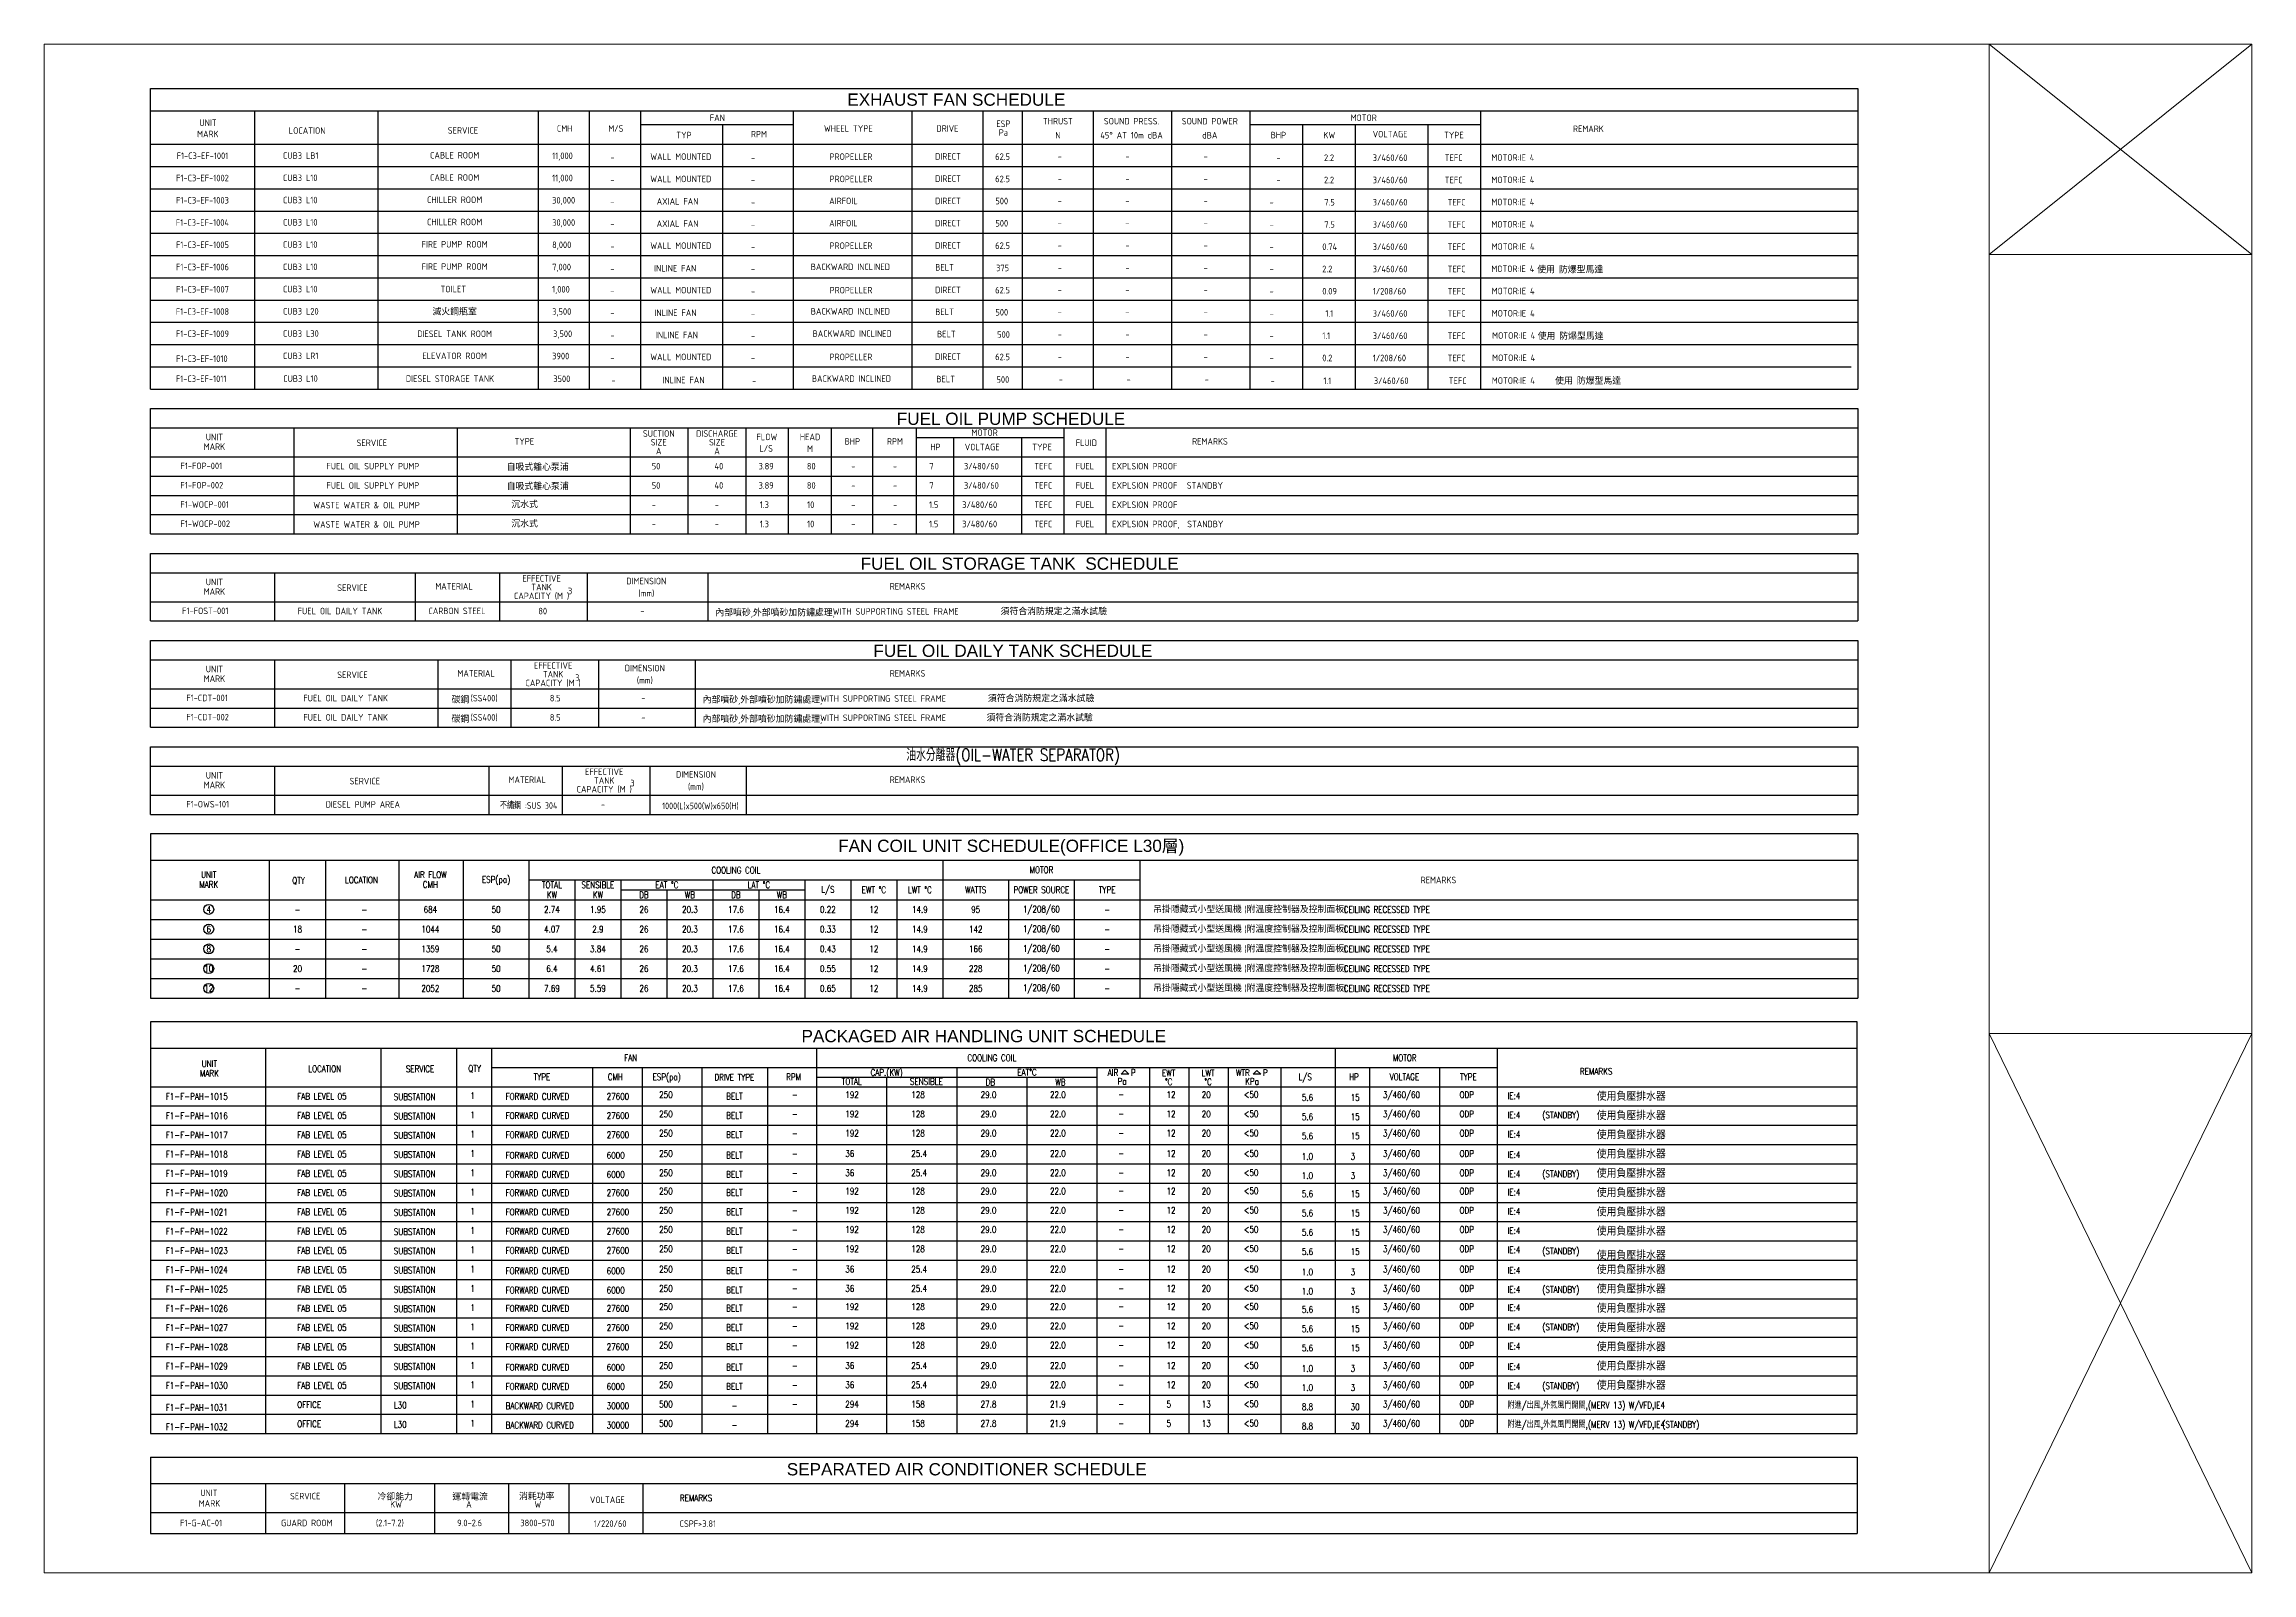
# Model space of a CAD drawing. Header units: millimetres. Extents: x 10 to 850, y -2366 to 587.
# Drawn here: x 10 to 850, y 5 to 587 of the extents above.
import ezdxf
from ezdxf.enums import TextEntityAlignment as Align

# ---------------------------------------------------------------- set-up
doc = ezdxf.new("R2010")
doc.units = ezdxf.units.MM
doc.layers.get('defpoints').update_dxf_attribs({"color": 1})
for name, color, linetype in [('M-DETL-03', 3, 'Continuous'), ('M-DETL-60', 3, 'Continuous'), ('M-DETL-EQ', 6, 'Continuous'), ('M-DETL-IF', 2, 'Continuous'), ('M-DETL-OF', 5, 'Continuous'), ('M-DETL-TEXT', 3, 'Continuous')]:
    doc.layers.add(name, color=color, linetype=linetype)
doc.styles.add('AA-TXT', font='isocp.shx', dxfattribs={"width": 0.8, "bigfont": 'chineset.shx'})
doc.styles.add('DD-TXT', font='arial.ttf')
doc.styles.add('STDTEXT', font='simplex.shx', dxfattribs={"width": 0.8, "bigfont": 'chineset.shx'})

msp = doc.modelspace()

# ---------------------------------------------------------------- texts
at = {"layer": 'M-DETL-03', "style": 'STDTEXT', "width": 0.8}
for s, p in [('UNIT', (72.63, 270.69)), ('QTY', (106.8, 268.33)), ('LOCATION', (130.73, 268.65)), ('AIR FLOW', (156.95, 270.66)), ('ESP(pa)', (181.95, 268.65)), ('COOLING COIL', (273.2, 272.4)), ('MARK', (72.63, 266.94)), ('CMH', (156.95, 266.91)), ('TOTAL', (203.2, 266.77)), ('KW', (203.2, 263.02)), ('SENSIBLE', (220.7, 266.77)), ('KW', (220.7, 263.02)), ('DB', (238.2, 263.02)), ('EAT %%DC', (246.95, 266.77)), ('WB', (255.7, 263.02)), ('DB', (273.2, 263.02)), ('LAT %%DC', (281.95, 266.77)), ('WB', (290.7, 263.02)), ('L/S', (308.2, 264.9)), ('EWT %%DC', (325.7, 264.9)), ('LWT %%DC', (343.2, 264.9)), ('WATTS', (364.45, 264.9)), ('POWER SOURCE', (389.45, 264.9)), ('TYPE', (414.45, 264.9)), ('4', (72.63, 257.43)), ('-', (106.42, 257.4)), ('-', (131.82, 257.4)), ('684', (156.95, 257.4)), ('50', (181.95, 257.4)), ('2.74', (203.2, 257.4)), ('1.95', (220.7, 257.4)), ('26', (238.2, 257.4)), ('20.3', (255.7, 257.4)), ('17.6', (273.2, 257.4)), ('16.4', (290.7, 257.4)), ('0.22', (308.2, 257.4)), ('12', (325.7, 257.4)), ('14.9', (343.2, 257.4)), ('95', (364.45, 257.4)), ('1/208/60', (389.45, 257.4)), ('-', (414.45, 257.4)), ('8', (72.63, 242.43)), ('6', (72.63, 249.93)), ('18', (106.42, 249.9)), ('-', (131.82, 249.9)), ('1044', (156.95, 249.9)), ('1359', (156.95, 242.4)), ('50', (181.95, 249.9)), ('50', (181.95, 242.4)), ('4.07', (203.2, 249.9)), ('5.4', (203.2, 242.4)), ('3.84', (220.7, 242.4)), ('2.9', (220.7, 249.9)), ('26', (238.2, 249.9)), ('26', (238.2, 242.4)), ('20.3', (255.7, 249.9)), ('20.3', (255.7, 242.4)), ('17.6', (273.2, 249.9)), ('17.6', (273.2, 242.4)), ('16.4', (290.7, 249.9)), ('16.4', (290.7, 242.4)), ('0.33', (308.2, 249.9)), ('0.43', (308.2, 242.4)), ('12', (325.7, 249.9)), ('12', (325.7, 242.4)), ('14.9', (343.2, 249.9)), ('14.9', (343.2, 242.4)), ('142', (364.45, 249.9)), ('166', (364.45, 242.4)), ('1/208/60', (389.45, 249.9)), ('1/208/60', (389.45, 242.4)), ('-', (414.45, 249.9)), ('10', (72.63, 234.93)), ('20', (106.42, 234.9)), ('-', (106.42, 242.4)), ('-', (131.82, 242.4)), ('1728', (156.95, 234.9)), ('50', (181.95, 234.9)), ('6.4', (203.2, 234.9)), ('4.61', (220.7, 234.9)), ('26', (238.2, 234.9)), ('20.3', (255.7, 234.9)), ('17.6', (273.2, 234.9)), ('16.4', (290.7, 234.9)), ('0.55', (308.2, 234.9)), ('12', (325.7, 234.9)), ('14.9', (343.2, 234.9)), ('228', (364.45, 234.9)), ('1/208/60', (389.45, 234.9)), ('-', (414.45, 242.4)), ('12', (72.63, 227.43)), ('-', (106.42, 227.4)), ('-', (131.82, 234.9)), ('-', (131.82, 227.4)), ('2052', (156.95, 227.4)), ('50', (181.95, 227.4)), ('7.69', (203.2, 227.4)), ('5.59', (220.7, 227.4)), ('26', (238.2, 227.4)), ('20.3', (255.7, 227.4)), ('17.6', (273.2, 227.4)), ('16.4', (290.7, 227.4)), ('0.65', (308.2, 227.4)), ('12', (325.7, 227.4)), ('14.9', (343.2, 227.4)), ('285', (364.45, 227.4)), ('1/208/60', (389.45, 227.4)), ('-', (414.45, 234.9)), ('-', (414.45, 227.4)), ('MARK', (72.87, 195.07)), ('UNIT', (72.87, 198.74)), ('LOCATION', (116.74, 196.78)), ('SERVICE', (153.03, 196.78)), ('QTY', (173.78, 196.78)), ('DRIVE TYPE', (272.62, 193.57)), ('AIR', (416.68, 195.35)), ('Pa', (420.17, 192.02)), ('P', (424.4, 195.35)), ('EWT', (437.86, 195.21)), ('LWT', (452.87, 195.21)), ('WTR', (466.12, 195.33)), ('KPa', (469.6, 191.99)), ('P', (474.65, 195.33)), ('BELT', (272.62, 186.39)), ('%%DC', (437.86, 191.88)), ('%%DC', (452.87, 191.88)), ('BELT', (272.62, 179.06)), ('BELT', (272.62, 171.73)), ('BELT', (272.62, 163.97)), ('BELT', (272.62, 156.64)), ('BELT', (272.62, 149.73)), ('BELT', (272.62, 142.39)), ('BELT', (272.62, 135.06)), ('BELT', (272.62, 127.73)), ('BELT', (272.62, 119.97)), ('BELT', (272.62, 112.64)), ('BELT', (272.62, 105.73)), ('BELT', (272.62, 98.39)), ('BELT', (272.62, 91.06)), ('BELT', (272.62, 83.3)), ('BELT', (272.62, 75.97)), ('-', (272.62, 68.64)), ('-', (272.62, 61.3))]:
    msp.add_text(s, height=2.5, dxfattribs=at).set_placement(p, align=Align.MIDDLE)
for s, p in [('MOTOR', (389.45, 271.22)), ('FAN', (233.16, 199.72)), ('COOLING COIL', (370.58, 199.72)), ('MOTOR', (527.68, 199.72)), ('TYPE', (199.41, 192.46)), ('CMH', (227.32, 192.46)), ('ESP(pa)', (246.87, 192.46)), ('RPM', (295.15, 192.46)), ('TOTAL', (317.29, 190.71)), ('CAP.(KW)', (330.56, 194.15)), ('SENSIBLE', (345.69, 190.71)), ('EAT%%DC', (383.97, 194.22)), ('L/S', (489.82, 192.46)), ('HP', (508.36, 192.46)), ('VOLTAGE', (527.56, 192.46)), ('TYPE', (551.92, 192.46)), ('REMARKS', (600.52, 194.59)), ('DB', (370.03, 190.47)), ('WB', (396.7, 190.47))]:
    msp.add_text(s, height=2.5, dxfattribs=at).set_placement(p, align=Align.CENTER)
for p in [(504.49, 257.4), (504.49, 249.9), (504.49, 242.4), (504.49, 234.9), (504.49, 227.4)]:
    msp.add_text('CEILING RECESSED TYPE ', height=2.5, dxfattribs=at).set_placement(p, align=Align.MIDDLE_LEFT)
for s, p in [('F1-F-PAH-1015', (56.28, 185.03)), ('FAB LEVEL 05', (106.3, 185.08)), ('SUBSTATION', (143.03, 184.89)), ('FORWARD CURVED', (185.57, 185.05)), ('27600', (224.04, 185.05)), ('250', (244.01, 185.69)), ('-', (294.48, 185.69)), ('192', (314.82, 185.69)), ('128', (339.93, 185.69)), ('29.0', (366.32, 185.69)), ('22.0', (392.71, 185.69)), ('-', (418.65, 185.78)), ('12', (437.05, 185.69)), ('20', (450.44, 185.69)), ('<50', (466.54, 185.78)), ('5.6', (488.54, 184.64)), ('15', (507.11, 184.64)), ('3/460/60', (519.43, 185.69)), ('ODP', (548.54, 185.69)), ('IE:4', (566.77, 185.3)), ('F1-F-PAH-1016', (56.28, 177.69)), ('FAB LEVEL 05', (106.3, 177.74)), ('SUBSTATION', (143.03, 177.56)), ('FORWARD CURVED', (185.57, 177.72)), ('27600', (224.04, 177.72)), ('250', (244.01, 178.36)), ('-', (294.48, 178.36)), ('192', (314.82, 178.36)), ('128', (339.93, 178.36)), ('29.0', (366.32, 178.36)), ('22.0', (392.71, 178.36)), ('-', (418.65, 178.44)), ('12', (437.05, 178.36)), ('20', (450.44, 178.36)), ('<50', (466.54, 178.44)), ('5.6', (488.54, 177.31)), ('15', (507.11, 177.31)), ('3/460/60', (519.43, 178.36)), ('ODP', (548.54, 178.36)), ('IE:4', (566.77, 177.97)), ('(STANDBY)', (580.03, 177.97)), ('F1-F-PAH-1017', (56.28, 170.36)), ('FAB LEVEL 05', (106.3, 170.41)), ('SUBSTATION', (143.03, 170.23)), ('FORWARD CURVED', (185.57, 170.39)), ('27600', (224.04, 170.39)), ('250', (244.01, 171.03)), ('-', (294.48, 171.03)), ('192', (314.82, 171.03)), ('128', (339.93, 171.03)), ('29.0', (366.32, 171.03)), ('22.0', (392.71, 171.03)), ('-', (418.65, 171.11)), ('12', (437.05, 171.03)), ('20', (450.44, 171.03)), ('<50', (466.54, 171.11)), ('5.6', (488.54, 169.97)), ('15', (507.11, 169.97)), ('3/460/60', (519.43, 171.03)), ('ODP', (548.54, 171.03)), ('IE:4', (566.77, 170.64)), ('F1-F-PAH-1018', (56.28, 163.03)), ('FAB LEVEL 05', (106.3, 163.08)), ('SUBSTATION', (143.03, 162.89)), ('FORWARD CURVED', (185.57, 162.63)), ('6000', (224.04, 162.63)), ('250', (244.01, 163.27)), ('-', (294.48, 163.27)), ('36', (314.82, 163.27)), ('25.4', (339.93, 163.27)), ('29.0', (366.32, 163.27)), ('22.0', (392.71, 163.27)), ('-', (418.65, 163.36)), ('12', (437.05, 163.27)), ('20', (450.44, 163.27)), ('<50', (466.54, 163.36)), ('1.0', (488.54, 162.22)), ('3', (507.11, 162.22)), ('3/460/60', (519.43, 163.27)), ('ODP', (548.54, 163.27)), ('IE:4', (566.77, 162.88)), ('F1-F-PAH-1019', (56.28, 155.69)), ('FAB LEVEL 05', (106.3, 155.74)), ('SUBSTATION', (143.03, 155.56)), ('FORWARD CURVED', (185.57, 155.3)), ('6000', (224.04, 155.3)), ('250', (244.01, 155.94)), ('250', (244.01, 149.03)), ('-', (294.48, 155.94)), ('36', (314.82, 155.94)), ('192', (314.82, 149.03)), ('25.4', (339.93, 155.94)), ('128', (339.93, 149.03)), ('29.0', (366.32, 155.94)), ('29.0', (366.32, 149.03)), ('22.0', (392.71, 155.94)), ('22.0', (392.71, 149.03)), ('-', (418.65, 156.02)), ('12', (437.05, 155.94)), ('12', (437.05, 149.03)), ('20', (450.44, 155.94)), ('20', (450.44, 149.03)), ('<50', (466.54, 156.02)), ('<50', (466.54, 149.11)), ('1.0', (488.54, 154.89)), ('3', (507.11, 154.89)), ('3/460/60', (519.43, 155.94)), ('3/460/60', (519.43, 149.03)), ('ODP', (548.54, 155.94)), ('ODP', (548.54, 149.03)), ('IE:4', (566.77, 155.55)), ('(STANDBY)', (580.03, 155.55)), ('F1-F-PAH-1020', (56.28, 148.36)), ('F1-F-PAH-1021', (56.28, 141.03)), ('FAB LEVEL 05', (106.3, 148.41)), ('FAB LEVEL 05', (106.3, 141.08)), ('SUBSTATION', (143.03, 148.23)), ('SUBSTATION', (143.03, 140.89)), ('FORWARD CURVED', (185.57, 148.39)), ('FORWARD CURVED', (185.57, 141.05)), ('27600', (224.04, 148.39)), ('27600', (224.04, 141.05)), ('250', (244.01, 141.69)), ('-', (294.48, 149.03)), ('192', (314.82, 141.69)), ('128', (339.93, 141.69)), ('29.0', (366.32, 141.69)), ('22.0', (392.71, 141.69)), ('-', (418.65, 149.11)), ('-', (418.65, 141.78)), ('12', (437.05, 141.69)), ('20', (450.44, 141.69)), ('<50', (466.54, 141.78)), ('5.6', (488.54, 147.97)), ('5.6', (488.54, 140.64)), ('15', (507.11, 147.97)), ('15', (507.11, 140.64)), ('3/460/60', (519.43, 141.69)), ('ODP', (548.54, 141.69)), ('IE:4', (566.77, 148.64)), ('IE:4', (566.77, 141.3)), ('F1-F-PAH-1022', (56.28, 133.69)), ('FAB LEVEL 05', (106.3, 133.74)), ('SUBSTATION', (143.03, 133.56)), ('FORWARD CURVED', (185.57, 133.72)), ('27600', (224.04, 133.72)), ('250', (244.01, 134.36)), ('-', (294.48, 141.69)), ('-', (294.48, 134.36)), ('192', (314.82, 134.36)), ('128', (339.93, 134.36)), ('29.0', (366.32, 134.36)), ('22.0', (392.71, 134.36)), ('-', (418.65, 134.44)), ('12', (437.05, 134.36)), ('20', (450.44, 134.36)), ('<50', (466.54, 134.44)), ('5.6', (488.54, 133.31)), ('15', (507.11, 133.31)), ('3/460/60', (519.43, 134.36)), ('ODP', (548.54, 134.36)), ('IE:4', (566.77, 133.97)), ('F1-F-PAH-1023', (56.28, 126.36)), ('FAB LEVEL 05', (106.3, 126.41)), ('SUBSTATION', (143.03, 126.23)), ('FORWARD CURVED', (185.57, 126.39)), ('27600', (224.04, 126.39)), ('250', (244.01, 127.03)), ('-', (294.48, 127.03)), ('192', (314.82, 127.03)), ('128', (339.93, 127.03)), ('29.0', (366.32, 127.03)), ('22.0', (392.71, 127.03)), ('-', (418.65, 127.11)), ('12', (437.05, 127.03)), ('20', (450.44, 127.03)), ('<50', (466.54, 127.11)), ('5.6', (488.54, 125.97)), ('15', (507.11, 125.97)), ('3/460/60', (519.43, 127.03)), ('ODP', (548.54, 127.03)), ('IE:4', (566.77, 126.64)), ('(STANDBY)', (580.03, 126.22)), ('F1-F-PAH-1024', (56.28, 119.03)), ('FAB LEVEL 05', (106.3, 119.08)), ('SUBSTATION', (143.03, 118.89)), ('FORWARD CURVED', (185.57, 118.63)), ('6000', (224.04, 118.63)), ('250', (244.01, 119.27)), ('-', (294.48, 119.27)), ('36', (314.82, 119.27)), ('25.4', (339.93, 119.27)), ('29.0', (366.32, 119.27)), ('22.0', (392.71, 119.27)), ('-', (418.65, 119.36)), ('12', (437.05, 119.27)), ('20', (450.44, 119.27)), ('<50', (466.54, 119.36)), ('1.0', (488.54, 118.22)), ('3', (507.11, 118.22)), ('3/460/60', (519.43, 119.27)), ('ODP', (548.54, 119.27)), ('IE:4', (566.77, 118.88)), ('F1-F-PAH-1025', (56.28, 111.69)), ('FAB LEVEL 05', (106.3, 111.74)), ('SUBSTATION', (143.03, 111.56)), ('FORWARD CURVED', (185.57, 111.3)), ('6000', (224.04, 111.3)), ('250', (244.01, 111.94)), ('-', (294.48, 111.94)), ('36', (314.82, 111.94)), ('25.4', (339.93, 111.94)), ('29.0', (366.32, 111.94)), ('22.0', (392.71, 111.94)), ('-', (418.65, 112.02)), ('12', (437.05, 111.94)), ('20', (450.44, 111.94)), ('<50', (466.54, 112.02)), ('1.0', (488.54, 110.89)), ('3', (507.11, 110.89)), ('3/460/60', (519.43, 111.94)), ('ODP', (548.54, 111.94)), ('IE:4', (566.77, 111.55)), ('(STANDBY)', (580.03, 111.55)), ('F1-F-PAH-1026', (56.28, 104.36)), ('FAB LEVEL 05', (106.3, 104.41)), ('SUBSTATION', (143.03, 104.23)), ('FORWARD CURVED', (185.57, 104.39)), ('27600', (224.04, 104.39)), ('250', (244.01, 105.03)), ('-', (294.48, 105.03)), ('192', (314.82, 105.03)), ('128', (339.93, 105.03)), ('29.0', (366.32, 105.03)), ('22.0', (392.71, 105.03)), ('-', (418.65, 105.11)), ('12', (437.05, 105.03)), ('20', (450.44, 105.03)), ('<50', (466.54, 105.11)), ('5.6', (488.54, 103.97)), ('15', (507.11, 103.97)), ('3/460/60', (519.43, 105.03)), ('ODP', (548.54, 105.03)), ('IE:4', (566.77, 104.64)), ('F1-F-PAH-1027', (56.28, 97.03)), ('FAB LEVEL 05', (106.3, 97.08)), ('SUBSTATION', (143.03, 96.89)), ('FORWARD CURVED', (185.57, 97.05)), ('27600', (224.04, 97.05)), ('250', (244.01, 97.69)), ('250', (244.01, 90.36)), ('-', (294.48, 97.69)), ('192', (314.82, 97.69)), ('192', (314.82, 90.36)), ('128', (339.93, 97.69)), ('128', (339.93, 90.36)), ('29.0', (366.32, 97.69)), ('29.0', (366.32, 90.36)), ('22.0', (392.71, 97.69)), ('22.0', (392.71, 90.36)), ('-', (418.65, 97.78)), ('12', (437.05, 97.69)), ('12', (437.05, 90.36)), ('20', (450.44, 97.69)), ('20', (450.44, 90.36)), ('<50', (466.54, 97.78)), ('<50', (466.54, 90.44)), ('5.6', (488.54, 96.64)), ('15', (507.11, 96.64)), ('3/460/60', (519.43, 97.69)), ('3/460/60', (519.43, 90.36)), ('ODP', (548.54, 97.69)), ('ODP', (548.54, 90.36)), ('IE:4', (566.77, 97.3)), ('IE:4', (566.77, 89.97)), ('(STANDBY)', (580.03, 97.3)), ('F1-F-PAH-1028', (56.28, 89.69)), ('F1-F-PAH-1029', (56.28, 82.36)), ('FAB LEVEL 05', (106.3, 89.74)), ('FAB LEVEL 05', (106.3, 82.41)), ('SUBSTATION', (143.03, 89.56)), ('SUBSTATION', (143.03, 82.23)), ('FORWARD CURVED', (185.57, 89.72)), ('FORWARD CURVED', (185.57, 81.96)), ('27600', (224.04, 89.72)), ('6000', (224.04, 81.96)), ('250', (244.01, 82.6)), ('-', (294.48, 90.36)), ('36', (314.82, 82.6)), ('25.4', (339.93, 82.6)), ('29.0', (366.32, 82.6)), ('22.0', (392.71, 82.6)), ('-', (418.65, 90.44)), ('12', (437.05, 82.6)), ('20', (450.44, 82.6)), ('<50', (466.54, 82.69)), ('5.6', (488.54, 89.31)), ('1.0', (488.54, 81.55)), ('3', (507.11, 81.55)), ('15', (507.11, 89.31)), ('3/460/60', (519.43, 82.6)), ('ODP', (548.54, 82.6)), ('IE:4', (566.77, 82.22)), ('F1-F-PAH-1030', (56.28, 75.03)), ('FAB LEVEL 05', (106.3, 75.08)), ('SUBSTATION', (143.03, 74.89)), ('FORWARD CURVED', (185.57, 74.63)), ('6000', (224.04, 74.63)), ('250', (244.01, 75.27)), ('-', (294.48, 82.6)), ('-', (294.48, 75.27)), ('36', (314.82, 75.27)), ('25.4', (339.93, 75.27)), ('29.0', (366.32, 75.27)), ('22.0', (392.71, 75.27)), ('-', (418.65, 82.69)), ('-', (418.65, 75.36)), ('12', (437.05, 75.27)), ('20', (450.44, 75.27)), ('<50', (466.54, 75.36)), ('1.0', (488.54, 74.22)), ('3', (507.11, 74.22)), ('3/460/60', (519.43, 75.27)), ('ODP', (548.54, 75.27)), ('IE:4', (566.77, 74.88)), ('(STANDBY)', (580.03, 74.88)), ('F1-F-PAH-1031', (56.28, 66.63)), ('OFFICE', (106.3, 67.74)), ('L30', (143.03, 67.56)), ('BACKWARD CURVED', (185.57, 67.3)), ('30000', (224.04, 67.3)), ('500', (244.01, 67.94)), ('-', (294.48, 67.94)), ('294', (314.82, 67.94)), ('158', (339.93, 67.94)), ('27.8', (366.32, 67.94)), ('21.9', (392.71, 67.94)), ('-', (418.65, 68.02)), ('5', (437.05, 67.94)), ('13', (450.44, 67.94)), ('<50', (466.54, 68.02)), ('8.8', (488.54, 66.89)), ('30', (507.11, 66.89)), ('3/460/60', (519.43, 67.94)), ('ODP', (548.54, 67.94)), ('附進/出風,外氣風門開關,(MERV 13) W/VFD,IE4  ', (566.77, 67.55)), ('F1-F-PAH-1032', (56.28, 59.29)), ('OFFICE', (106.3, 60.41)), ('L30', (143.03, 60.23)), ('BACKWARD CURVED', (185.57, 59.96)), ('30000', (224.04, 59.96)), ('500', (244.01, 60.6)), ('294', (314.82, 60.6)), ('158', (339.93, 60.6)), ('27.8', (366.32, 60.6)), ('21.9', (392.71, 60.6)), ('-', (418.65, 60.69)), ('5', (437.05, 60.6)), ('13', (450.44, 60.6)), ('<50', (466.54, 60.69)), ('8.8', (488.54, 59.55)), ('30', (507.11, 59.55)), ('3/460/60', (519.43, 60.6)), ('ODP', (548.54, 60.6)), ('附進/出風,外氣風門開關,(MERV 13) W/VFD,IE4   ', (566.77, 60.22)), ('(STANDBY)', (625.69, 60.22))]:
    msp.add_text(s, height=2.5, dxfattribs=at).set_placement(p)
for p in [(173.93, 185.31), (173.93, 185.31), (173.93, 177.98), (173.93, 177.98), (173.93, 170.65), (173.93, 170.65), (173.93, 163.31), (173.93, 155.98), (173.93, 148.65), (173.93, 148.65), (173.93, 141.31), (173.93, 141.31), (173.93, 133.98), (173.93, 133.98), (173.93, 126.65), (173.93, 126.65), (173.93, 119.31), (173.93, 111.98), (173.93, 104.65), (173.93, 104.65), (173.93, 97.31), (173.93, 97.31), (173.93, 89.98), (173.93, 89.98), (173.93, 82.65), (173.93, 75.31), (173.93, 67.98), (173.93, 60.65)]:
    msp.add_text('1', height=2.5, dxfattribs=at).set_placement(p, align=Align.RIGHT)
at = {"layer": 'M-DETL-60', "style": 'STDTEXT', "width": 0.8}
msp.add_text('REMARKS', height=2.5, dxfattribs=at).set_placement((258.06, 32.23), align=Align.CENTER)
at = {"layer": 'M-DETL-EQ', "style": 'DD-TXT'}
msp.add_text('EXHAUST FAN SCHEDULE', height=4.6667, dxfattribs=at).set_placement((315.59, 563.26))
for s, p in [('FUEL OIL PUMP SCHEDULE', (377.86, 441.82)), ('FUEL OIL STORAGE TANK  SCHEDULE', (381.15, 386.69)), ('FUEL OIL DAILY TANK SCHEDULE', (378.58, 353.55))]:
    msp.add_text(s, height=4.6667, dxfattribs=at).set_placement(p, align=Align.CENTER)
for s, p in [('FAN COIL UNIT SCHEDULE(OFFICE L30層)', (377.96, 281.15)), ('SEPARATED AIR CONDITIONER SCHEDULE', (361.01, 44.42))]:
    msp.add_text(s, height=4.6667, dxfattribs=at).set_placement(p, align=Align.MIDDLE)
msp.add_text('PACKAGED AIR HANDLING UNIT SCHEDULE', height=4.6667, dxfattribs=at).set_placement((367.52, 209.26), align=Align.MIDDLE_CENTER)
at = {"layer": 'M-DETL-EQ', "insert": (338.03, 315.49), "char_height": 4.6667, "attachment_point": 4, "style": 'DD-TXT'}
msp.add_mtext('{\\Fsimplex,chineset|c136;\\W0.8;油水分離器(OIL-WATER SEPARATOR)}', dxfattribs=at)
at = {"layer": 'M-DETL-TEXT', "style": 'AA-TXT'}
for s, height, p in [('UNIT', 2.5, (69.07, 555.56)), ('SERVICE', 2.5, (163.57, 552.63)), ('FAN', 2.5, (263.28, 557.44)), ('MOTOR', 2.5, (507.08, 557.44)), ('REMARK', 2.5, (591.68, 553.24)), ('MARK', 2.5, (68.21, 551.26)), ('TYP', 2.5, (250.54, 550.84)), ('RPM', 2.5, (278.91, 551.2)), ('BHP', 2.5, (476.67, 550.84)), ('KW', 2.5, (496.75, 550.84)), ('VOLTAGE', 2.5, (515.48, 551.2)), ('TYPE', 2.5, (542.65, 550.84)), ('CUB3 LB1', 2.5, (100.87, 543.05)), ('11,000', 2.5, (203.29, 542.97)), ('-', 2.5, (225.43, 542.38)), ('-', 2.5, (278.94, 542.23)), ('DIRECT', 2.5, (348.98, 542.74)), ('-', 2.5, (395.64, 542.74)), ('-', 2.5, (421.39, 542.74)), ('-', 2.5, (451.16, 542.74)), ('-', 2.5, (478.87, 542.23)), ('2.2', 2.5, (496.97, 542.23)), ('3/460/60', 2.5, (515.51, 542.23)), ('TEFC', 2.5, (542.89, 542.23)), ('CUB3 L10', 2.5, (100.87, 534.59)), ('11,000', 2.5, (203.29, 534.51)), ('-', 2.5, (225.43, 533.92)), ('-', 2.5, (278.94, 533.76)), ('DIRECT', 2.5, (348.98, 534.27)), ('-', 2.5, (395.64, 534.27)), ('-', 2.5, (421.39, 534.27)), ('-', 2.5, (451.16, 534.27)), ('-', 2.5, (478.87, 533.76)), ('2.2', 2.5, (496.97, 533.76)), ('3/460/60', 2.5, (515.51, 533.76)), ('TEFC', 2.5, (542.89, 533.76)), ('CUB3 L10', 2.5, (100.87, 526.12)), ('30,000', 2.5, (203.29, 526.04)), ('-', 2.5, (225.43, 525.45)), ('-', 2.5, (278.94, 525.3)), ('AIRFOIL', 2.5, (308.7, 525.81)), ('DIRECT', 2.5, (348.98, 525.81)), ('-', 2.5, (395.64, 525.81)), ('-', 2.5, (421.39, 525.81)), ('-', 2.5, (451.16, 525.81)), ('-', 2.5, (476.24, 525.3)), ('7.5', 2.5, (497.07, 525.3)), ('3/460/60', 2.5, (515.51, 525.3)), ('TEFC', 2.5, (544.02, 525.3)), ('CUB3 L10', 2.5, (100.87, 517.65)), ('30,000', 2.5, (203.29, 517.57)), ('-', 2.5, (225.43, 516.98)), ('-', 2.5, (278.94, 516.83)), ('AIRFOIL', 2.5, (308.7, 517.34)), ('DIRECT', 2.5, (348.98, 517.34)), ('-', 2.5, (395.64, 517.34)), ('-', 2.5, (421.39, 517.34)), ('-', 2.5, (451.16, 517.34)), ('-', 2.5, (476.24, 516.83)), ('7.5', 2.5, (497.07, 516.83)), ('3/460/60', 2.5, (515.51, 516.83)), ('TEFC', 2.5, (544.02, 516.83)), ('CUB3 L10', 2.5, (100.87, 509.19)), ('8,000', 2.5, (203.29, 509.11)), ('-', 2.5, (225.43, 508.52)), ('-', 2.5, (278.94, 508.36)), ('DIRECT', 2.5, (348.98, 508.87)), ('-', 2.5, (395.64, 508.87)), ('-', 2.5, (421.39, 508.87)), ('-', 2.5, (451.16, 508.87)), ('-', 2.5, (476.24, 508.36)), ('0.74', 2.5, (496.32, 508.36)), ('3/460/60', 2.5, (515.51, 508.36)), ('TEFC', 2.5, (544.02, 508.36)), ('CUB3 L10', 2.5, (100.87, 500.72)), ('7,000', 2.5, (203.29, 500.64)), ('-', 2.5, (225.43, 500.05)), ('-', 2.5, (278.94, 499.9)), ('-', 2.5, (395.64, 500.41)), ('-', 2.5, (421.39, 500.41)), ('-', 2.5, (451.16, 500.41)), ('-', 2.5, (476.24, 499.9)), ('2.2', 2.5, (496.32, 499.9)), ('3/460/60', 2.5, (515.51, 499.9)), ('TEFC', 2.5, (544.02, 499.9)), ('CUB3 L10', 2.5, (100.87, 492.25)), ('TOILET', 2.5, (160.82, 492.25)), ('1,000', 2.5, (203.29, 492.17)), ('-', 2.5, (225.43, 491.58)), ('-', 2.5, (278.94, 491.43)), ('DIRECT', 2.5, (348.98, 491.94)), ('-', 2.5, (395.64, 491.94)), ('-', 2.5, (421.39, 491.94)), ('-', 2.5, (451.16, 491.94)), ('-', 2.5, (476.24, 491.43)), ('0.09', 2.5, (496.32, 491.43)), ('1/208/60', 2.5, (515.51, 491.43)), ('TEFC', 2.5, (544.02, 491.43)), ('CUB3 L20', 2.5, (100.87, 483.79)), ('3,500', 2.5, (203.29, 483.71)), ('-', 2.5, (225.43, 483.12)), ('-', 2.5, (278.94, 482.96)), ('-', 2.5, (278.94, 482.96)), ('-', 2.5, (395.64, 483.47)), ('-', 2.5, (421.39, 483.47)), ('-', 2.5, (451.16, 483.47)), ('-', 2.5, (476.24, 482.96)), ('-', 2.5, (476.24, 482.96)), ('1.1', 2.5, (497.48, 482.96)), ('3/460/60', 2.5, (515.51, 482.96)), ('TEFC', 2.5, (544.02, 482.96)), ('CUB3 L30', 2.5, (100.87, 475.32)), ('3,500', 2.5, (203.64, 475.24)), ('-', 2.5, (225.43, 474.65)), ('-', 2.5, (278.94, 474.5)), ('-', 2.5, (395.64, 475.01)), ('-', 2.5, (421.39, 475.01)), ('-', 2.5, (451.16, 475.01)), ('-', 2.5, (476.24, 474.5)), ('1.1', 2.5, (496.32, 474.5)), ('3/460/60', 2.5, (515.51, 474.5)), ('TEFC', 2.5, (544.02, 474.5)), ('CUB3 LR1', 2.5, (100.87, 466.85)), ('ELEVATOR ROOM', 2.5, (153.92, 466.85)), ('3900', 2.5, (203.29, 466.77)), ('-', 2.5, (225.43, 466.18)), ('-', 2.5, (278.94, 466.03)), ('DIRECT', 2.5, (348.98, 466.54)), ('-', 2.5, (395.64, 466.54)), ('-', 2.5, (421.39, 466.54)), ('-', 2.5, (451.16, 466.54)), ('-', 2.5, (476.24, 466.03)), ('0.2', 2.5, (496.32, 466.03)), ('1/208/60', 2.5, (515.51, 466.03)), ('TEFC', 2.5, (544.02, 466.03)), ('CUB3 L10', 2.5, (100.96, 458.19)), ('DIESEL STORAGE TANK', 2.5, (147.63, 458.19)), ('3500', 2.5, (203.71, 458.11)), ('-', 2.5, (225.84, 457.52)), ('-', 2.5, (279.36, 457.36)), ('-', 2.5, (396.06, 457.87)), ('-', 2.5, (421.81, 457.87)), ('-', 2.5, (451.57, 457.87)), ('-', 2.5, (476.66, 457.36)), ('1.1', 2.5, (496.73, 457.36)), ('3/460/60', 2.5, (515.92, 457.36)), ('TEFC', 2.5, (544.43, 457.36)), ('F1-FOP-001', 2.5, (61.86, 424.96)), ('F1-FOP-002', 2.5, (61.86, 417.62)), ('FUEL OIL SUPPLY PUMP', 2.5, (117.43, 424.86)), ('FUEL OIL SUPPLY PUMP', 2.5, (117.43, 417.53)), ('自吸式離心泵浦', 2.5, (185.96, 424.43)), ('50', 2.5, (241.18, 424.86)), ('50', 2.5, (241.18, 417.53)), ('40', 2.5, (265.07, 424.86)), ('40', 2.5, (265.07, 417.53)), ('3.89', 2.5, (281.83, 424.86)), ('3.89', 2.5, (281.83, 417.53)), ('80', 2.5, (300.2, 424.86)), ('80', 2.5, (300.2, 417.53)), ('-', 2.5, (317.09, 424.86)), ('-', 2.5, (332.99, 424.86)), ('7', 2.5, (346.81, 424.86)), ('7', 2.5, (346.81, 417.53)), ('3/480/60', 2.5, (359.96, 424.86)), ('3/480/60', 2.5, (359.96, 417.53)), ('TEFC', 2.5, (386.77, 424.86)), ('TEFC', 2.5, (386.77, 417.53)), ('FUEL', 2.5, (402.5, 424.86)), ('FUEL', 2.5, (402.5, 417.53)), ('EXPLSION PROOF', 2.5, (416.36, 424.86)), ('EXPLSION PROOF', 2.5, (416.36, 417.53)), (' STANDBY', 2.5, (443.28, 417.53)), ('F1-WOCP-001', 2.5, (61.86, 410.29)), ('WASTE WATER & OIL PUMP', 2.5, (112.42, 410.03)), ('自吸式離心泵浦', 2.5, (185.96, 417.1)), ('沉水式', 2.5, (187.75, 410.2)), ('1.3', 2.5, (282.3, 410.2)), ('10', 2.5, (300.31, 410.2)), ('-', 2.5, (317.09, 417.53)), ('-', 2.5, (332.99, 417.53)), ('1.5', 2.5, (346.69, 410.2)), ('3/480/60', 2.5, (359.31, 410.2)), ('TEFC', 2.5, (386.77, 410.2)), ('FUEL', 2.5, (402.5, 410.2)), ('EXPLSION PROOF', 2.5, (416.36, 410.2)), ('F1-WOCP-002', 2.5, (61.86, 402.96)), ('WASTE WATER & OIL PUMP', 2.5, (112.42, 402.69)), ('沉水式', 2.5, (187.75, 402.86)), ('-', 2.5, (241.18, 410.2)), ('-', 2.5, (241.18, 402.86)), ('-', 2.5, (265.18, 410.2)), ('-', 2.5, (265.18, 402.86)), ('1.3', 2.5, (282.3, 402.86)), ('10', 2.5, (300.31, 402.86)), ('-', 2.5, (317.09, 410.2)), ('-', 2.5, (317.09, 402.86)), ('-', 2.5, (332.99, 410.2)), ('-', 2.5, (332.99, 402.86)), ('1.5', 2.5, (346.69, 402.86)), ('3/480/60', 2.5, (359.31, 402.86)), ('TEFC', 2.5, (386.77, 402.86)), ('FUEL', 2.5, (402.5, 402.86)), ('EXPLSION PROOF,  STANDBY', 2.5, (416.36, 402.86)), ('F1-FOST-001', 2.5, (62.5, 369.82)), ('FUEL OIL DAILY TANK', 2.5, (106.45, 369.73)), ('CARBON STEEL', 2.5, (156.23, 369.8)), ('80', 2.5, (198.03, 369.73)), ('-', 2.5, (236.85, 369.73)), ('內部噴砂,外部噴砂加防鏽處理,', 2.5, (265.38, 369.03)), ('WITH SUPPORTING STEEL FRAME', 2.5, (310.07, 369.58)), ('F1-CDT-001', 2.5, (64.08, 336.69)), ('FUEL OIL DAILY TANK', 2.5, (108.61, 336.6)), ('碳鋼', 2.5, (165.01, 335.9)), ('(SS400)', 2.5, (172.26, 336.6)), ('8.5', 2.5, (202.4, 336.6)), ('-', 2.5, (237.23, 336.6)), ('內部噴砂,外部噴砂加防鏽處理,', 2.5, (260.56, 335.9)), ('WITH SUPPORTING STEEL FRAME', 2.5, (305.26, 336.45)), ('F1-CDT-002', 2.5, (64.08, 329.36)), ('FUEL OIL DAILY TANK', 2.5, (108.61, 329.27)), ('碳鋼', 2.5, (165.01, 328.57)), ('(SS400)', 2.5, (172.26, 329.27)), ('8.5', 2.5, (202.4, 329.27)), ('-', 2.5, (237.23, 329.27)), ('內部噴砂,外部噴砂加防鏽處理,', 2.5, (260.56, 328.57)), ('WITH SUPPORTING STEEL FRAME', 2.5, (305.26, 329.12)), ('F1-OWS-101', 2.5, (64.08, 296.23)), ('DIESEL PUMP AREA ', 2.5, (117.08, 296.14)), ('-', 2.5, (221.86, 296.14)), ('使用負壓排水器', 3, (600.74, 184.72)), ('使用負壓排水器', 3, (600.74, 177.39)), ('使用負壓排水器', 3, (600.74, 170.06)), ('使用負壓排水器', 3, (600.74, 162.72)), ('使用負壓排水器', 3, (600.74, 155.39)), ('使用負壓排水器', 3, (600.74, 148.06)), ('使用負壓排水器', 3, (600.74, 140.72)), ('使用負壓排水器', 3, (600.74, 133.39)), ('使用負壓排水器', 3, (600.74, 124.23)), ('使用負壓排水器', 3, (600.74, 118.72)), ('使用負壓排水器', 3, (600.74, 111.39)), ('使用負壓排水器', 3, (600.74, 104.06)), ('使用負壓排水器', 3, (600.74, 96.72)), ('使用負壓排水器', 3, (600.74, 89.39)), ('使用負壓排水器', 3, (600.74, 82.06)), ('使用負壓排水器', 3, (600.74, 74.72)), ('UNIT', 2.5, (69.41, 34.19)), ('VOLTAGE', 2.5, (217.65, 31.56)), ('F1-G-AC-01', 2.5, (61.68, 22.73)), ('MARK', 2.5, (68.84, 30.16)), ('KW', 2.5, (141.67, 29.81)), ('A', 2.5, (170.58, 29.81)), ('W', 2.5, (196.57, 29.81))]:
    msp.add_text(s, height=height, dxfattribs=at).set_placement(p)
for s, p in [('LOCATION', (110.06, 553.81)), ('ESP', (374.98, 556.41)), ('Pa', (374.98, 553.07)), ('F1-C3-EF-1001', (70.23, 544.23)), ('CABLE ROOM', (166.18, 544.42)), ('WALL MOUNTED', (252.23, 543.89)), ('PROPELLER', (316.99, 543.89)), ('62.5', (374.67, 543.89)), ('MOTOR:IE 4', (568.82, 543.56)), ('F1-C3-EF-1002', (70.23, 535.76)), ('CABLE ROOM', (166.18, 535.95)), ('WALL MOUNTED', (252.23, 535.42)), ('PROPELLER', (316.99, 535.42)), ('62.5', (374.67, 535.42)), ('MOTOR:IE 4', (568.82, 535.09)), ('F1-C3-EF-1003', (70.23, 527.3)), ('CHILLER ROOM', (166.18, 527.49)), ('AXIAL FAN', (251, 526.87)), ('500', (374.36, 527.01)), ('MOTOR:IE 4', (568.82, 526.63)), ('F1-C3-EF-1004', (70.23, 518.83)), ('CHILLER ROOM', (166.18, 519.02)), ('AXIAL FAN', (251, 518.41)), ('500', (374.36, 518.54)), ('MOTOR:IE 4', (568.82, 518.16)), ('F1-C3-EF-1005', (70.23, 510.36)), ('FIRE PUMP ROOM', (166.18, 510.55)), ('WALL MOUNTED', (252.23, 510.02)), ('PROPELLER', (316.99, 510.02)), ('62.5', (374.67, 510.02)), ('MOTOR:IE 4', (568.91, 509.69)), ('F1-C3-EF-1006', (70.23, 501.9)), ('FIRE PUMP ROOM', (166.18, 502.09)), ('INLINE FAN', (250.1, 501.42)), ('BACKWARD INCLINED', (316.76, 501.97)), ('BELT', (352.6, 501.78)), ('375', (374.67, 501.56)), ('MOTOR:IE 4', (568.8, 501.23)), ('使用 防爆型馬達', (590.66, 501.13)), ('F1-C3-EF-1007', (70.23, 493.43)), ('WALL MOUNTED', (252.23, 493.09)), ('PROPELLER', (316.99, 493.09)), ('62.5', (374.67, 493.09)), ('MOTOR:IE 4', (568.91, 492.76)), ('F1-C3-EF-1008', (70.23, 484.96)), ('滅火鋼瓶室', (166.18, 485.15)), ('INLINE FAN', (250.2, 484.49)), ('BACKWARD INCLINED', (316.76, 485.03)), ('BELT', (352.6, 484.85)), ('500', (374.36, 484.68)), ('MOTOR:IE 4', (568.94, 484.29)), ('F1-C3-EF-1009', (70.23, 476.5)), ('DIESEL TANK ROOM', (166.18, 476.49)), ('INLINE FAN', (250.77, 476.02)), ('BACKWARD INCLINED', (317.44, 476.57)), ('BELT', (353.27, 476.38)), ('500', (375.03, 476.21)), ('MOTOR:IE 4', (569.13, 475.83)), ('使用 防爆型馬達', (590.81, 475.83)), ('F1-C3-EF-1010', (69.98, 467.02)), ('WALL MOUNTED', (252.23, 467.69)), ('PROPELLER', (316.99, 467.69)), ('62.5', (374.67, 467.69)), ('MOTOR:IE 4', (569.13, 467.36)), ('F1-C3-EF-1011', (69.73, 459.37)), ('INLINE FAN', (253.25, 458.89)), ('BACKWARD INCLINED', (317.18, 459.44)), ('BELT', (353.02, 459.25)), ('500', (374.78, 459.08)), ('MOTOR:IE 4', (569.01, 458.7)), ('使用 防爆型馬達', (597.47, 458.79)), ('UNIT', (74.78, 437.2)), ('MARK', (74.78, 433.53)), ('SERVICE', (134.67, 435.01)), ('MARK', (74.78, 378.4)), ('UNIT', (74.78, 382.06)), ('SERVICE', (127.3, 379.88)), ('MARK', (74.78, 345.26)), ('UNIT', (74.78, 348.93)), ('SERVICE', (127.3, 346.74)), ('MARK', (74.78, 304.8)), ('UNIT', (74.78, 308.47)), ('SERVICE', (132.01, 306.28)), ('REMARKS', (540.51, 268.65)), ('SERVICE', (109.34, 34.2)), ('冷卻能力', (143.57, 34.2)), ('運轉電流', (172.08, 34.2)), ('消耗功率', (197.41, 34.33)), ('GUARD ROOM', (109.92, 24)), ('(2.1-7.2)', (141.54, 24)), ('9.0-2.6', (171.87, 24)), ('3800-570', (197.7, 24)), ('1/220/60', (225.33, 23.73)), ('CSPF>3.81', (258.71, 23.73))]:
    msp.add_text(s, height=2.5, dxfattribs=at).set_placement(p, align=Align.MIDDLE)
for s, p in [('CMH', (208.04, 553.36)), ('M/S', (227.51, 553.36)), ('WHEEL TYPE', (315.98, 553.36)), ('DRIVE', (353.7, 553.36)), ('THRUST', (395.7, 556.14)), ('SOUND PRESS.', (423.75, 556.14)), ('SOUND POWER', (453.52, 556.14)), ('N', (395.7, 550.79)), ('45%%D AT 10m dBA', (423.75, 550.79)), ('dBA', (453.52, 550.79)), ('SUCTION', (243.84, 437.28)), ('DISCHARGE', (266.01, 437.28)), ('FLOW', (284.99, 436)), ('HEAD', (301.41, 436)), ('MOTOR', (367.83, 437.62)), ('TYPE', (192.71, 434.28)), ('SIZE', (243.84, 433.97)), ('A', (243.84, 430.65)), ('SIZE', (266.01, 433.97)), ('A', (266.01, 430.65)), ('L/S', (284.7, 431.63)), ('M', (301.41, 431.5)), ('BHP', (317.5, 434.28)), ('RPM', (333.69, 434.28)), ('HP', (349.1, 432.15)), ('VOLTAGE', (366.92, 432.15)), ('TYPE', (389.72, 432.15)), ('FLUID', (406.56, 433.77)), ('REMARKS', (453.57, 434.28)), ('MATERIAL', (165.94, 379.15)), ('CAPACITY (M )', (199.27, 375.52)), ('EFFECTIVE', (199.27, 382.15)), ('TANK', (199.27, 378.84)), ('3', (210.12, 377.37)), ('DIMENSION', (239.12, 381.15)), ('(mm)', (239.12, 376.52)), ('REMARKS', (338.5, 379.15)), ('須符合消防規定之滿水試驗', (394.14, 369.49)), ('MATERIAL', (174.36, 346.02)), ('CAPACITY (M )', (203.65, 342.39)), ('EFFECTIVE', (203.65, 349.02)), ('TANK', (203.65, 345.7)), ('3', (212.85, 344.43)), ('DIMENSION', (238.55, 348.02)), ('(mm)', (238.55, 343.39)), ('REMARKS', (338.5, 346.02)), ('須符合消防規定之滿水試驗', (389.33, 336.36)), ('須符合消防規定之滿水試驗', (388.78, 329.03)), ('EFFECTIVE', (223.1, 308.56)), ('MATERIAL', (193.81, 305.56)), ('CAPACITY (M )', (223.1, 301.93)), ('TANK', (223.1, 305.24)), ('3', (233.86, 304.26)), ('DIMENSION', (258, 307.56)), ('(mm)', (258, 302.93)), ('REMARKS', (338.5, 305.56))]:
    msp.add_text(s, height=2.5, dxfattribs=at).set_placement(p, align=Align.CENTER)
for s, p in [('吊掛隱藏式小型送風機', (431.95, 257.4)), ('(附溫度控制器及控制面板)', (466.64, 257.4)), ('吊掛隱藏式小型送風機', (431.95, 249.9)), ('吊掛隱藏式小型送風機', (431.95, 242.4)), ('(附溫度控制器及控制面板)', (466.64, 249.9)), ('(附溫度控制器及控制面板)', (466.64, 242.4)), ('吊掛隱藏式小型送風機', (431.95, 234.9)), ('(附溫度控制器及控制面板)', (466.64, 234.9)), ('吊掛隱藏式小型送風機', (431.95, 227.4)), ('(附溫度控制器及控制面板)', (466.64, 227.4))]:
    msp.add_text(s, height=2.5, dxfattribs=at).set_placement(p, align=Align.MIDDLE_LEFT)
at = {"layer": 'M-DETL-TEXT', "char_height": 2.5, "attachment_point": 4, "style": 'AA-TXT'}
for s, insert in [('不繡鋼 :SUS 304', (183.42, 296.95)), ('1000(L)x500(W)x650(H)', (245.15, 296.71))]:
    msp.add_mtext(s, dxfattribs=dict(at, insert=insert))

# ---------------------------------------------------------------- blocks, each defined once
blk = doc.blocks.new('框線')
at = {"layer": 'defpoints', "lineweight": 20}
for p, q in [((750, 586.7), (850, 506.7)), ((850, 586.7), (750, 506.7)), ((850, 210.23), (750, 5)), ((850, 5), (750, 210.23))]:
    blk.add_line(p, q, dxfattribs=at)
for points in [[(10, 5), (750, 5), (750, 586.7), (10, 586.7)], [(750, 586.7), (850, 586.7), (850, 506.7), (750, 506.7)], [(850, 506.7), (750, 506.7), (750, 210.23), (850, 210.23)], [(850, 210.23), (750, 210.23), (750, 5), (850, 5)]]:
    blk.add_lwpolyline(points, close=True, dxfattribs=at)

# ---------------------------------------------------------------- linework, layer by layer
at = {"layer": 'M-DETL-03'}
for points in [[(421.22, 196.23), (422.71, 194.81), (420.63, 194.81), (419.79, 194.81)], [(471.46, 196.21), (472.95, 194.78), (470.87, 194.78), (470.03, 194.78)]]:
    msp.add_lwpolyline(points, close=True, dxfattribs=at)
for centre in [(72.63, 257.43), (72.63, 249.93), (72.63, 242.43), (72.63, 234.93), (72.63, 227.43)]:
    msp.add_circle(centre, 1.87, dxfattribs=at)
at = {"layer": 'M-DETL-IF'}
for p, q in [((90.09, 561.31), (90.09, 455.47)), ((136.98, 561.31), (136.98, 455.47)), ((197.93, 561.31), (197.93, 455.47)), ((217.41, 561.31), (217.41, 455.47)), ((236.89, 561.31), (236.89, 455.47)), ((236.89, 556.11), (295.05, 556.11)), ((268.05, 556.11), (268.05, 455.47)), ((295.05, 561.31), (295.05, 455.47)), ((340.18, 561.31), (340.18, 455.47)), ((367.18, 561.31), (367.18, 455.47)), ((382.18, 561.31), (382.18, 455.47)), ((409.19, 561.31), (409.19, 455.47)), ((438.95, 561.31), (438.95, 455.47)), ((468.72, 561.31), (468.72, 455.47)), ((468.72, 556.11), (556.56, 556.11)), ((488.79, 556.11), (488.79, 455.47)), ((508.86, 556.11), (508.86, 455.47)), ((536.49, 556.11), (536.49, 455.47)), ((556.56, 561.31), (556.56, 455.47)), ((50.46, 540.14), (700.08, 540.14)), ((50.46, 531.67), (700.08, 531.67)), ((50.46, 523.21), (700.08, 523.21)), ((50.46, 514.74), (700.08, 514.74)), ((50.46, 506.27), (700.08, 506.27)), ((50.46, 497.81), (700.08, 497.81)), ((50.46, 489.34), (700.08, 489.34)), ((50.46, 480.87), (700.08, 480.87)), ((50.46, 472.41), (700.08, 472.41)), ((50.46, 463.94), (697.54, 463.94)), ((50.46, 440.67), (700.08, 440.67)), ((105.05, 440.67), (105.05, 400.34)), ((167.14, 440.67), (167.14, 400.34)), ((232.96, 440.67), (232.96, 400.34)), ((254.96, 440.67), (254.96, 400.34)), ((276.96, 440.67), (276.96, 400.34)), ((293.14, 440.67), (293.14, 400.34)), ((309.44, 440.67), (309.44, 400.34)), ((325.18, 440.67), (325.18, 400.34)), ((341.8, 440.67), (341.8, 400.34)), ((341.8, 437.01), (398, 437.01)), ((356.01, 437.01), (356.01, 400.34)), ((381.83, 437.01), (381.83, 400.34)), ((398, 440.67), (398, 400.34)), ((414, 440.67), (414, 400.34)), ((50.46, 429.67), (700.08, 429.67)), ((50.46, 422.34), (700.08, 422.34)), ((50.46, 407.67), (700.08, 407.67)), ((97.68, 385.54), (97.68, 367.21)), ((151.18, 385.54), (151.18, 367.21)), ((183.22, 385.54), (183.22, 367.21)), ((216.58, 385.54), (216.58, 367.21)), ((262.46, 385.54), (262.46, 367.21)), ((97.68, 352.41), (97.68, 326.75)), ((159.77, 352.41), (159.77, 326.75)), ((187.6, 352.41), (187.6, 326.75)), ((220.96, 352.41), (220.96, 326.75)), ((257.65, 352.41), (257.65, 326.75)), ((50.46, 341.41), (700.08, 341.41)), ((50.46, 334.08), (700.08, 334.08)), ((97.68, 311.95), (97.68, 293.62)), ((179.22, 311.95), (179.22, 293.62)), ((207.05, 311.95), (207.05, 293.62)), ((240.41, 311.95), (240.41, 293.62)), ((277.1, 311.95), (277.1, 293.62)), ((50.46, 300.95), (700.08, 300.95)), ((95.6, 276.15), (95.6, 223.65)), ((117, 276.15), (117, 223.65)), ((144.93, 276.15), (144.93, 223.65)), ((169.45, 276.15), (169.45, 223.65)), ((194.45, 276.15), (194.45, 223.65)), ((351.95, 276.15), (351.95, 223.65)), ((426.95, 276.15), (426.95, 223.65)), ((194.45, 268.65), (426.95, 268.65)), ((211.95, 268.65), (211.95, 223.65)), ((229.45, 268.65), (229.45, 223.65)), ((229.45, 264.9), (299.45, 264.9)), ((246.95, 264.9), (246.95, 223.65)), ((264.45, 268.65), (264.45, 223.65)), ((281.95, 264.9), (281.95, 223.65)), ((299.45, 268.65), (299.45, 223.65)), ((316.95, 268.65), (316.95, 223.65)), ((334.45, 268.65), (334.45, 223.65)), ((376.95, 268.65), (376.95, 223.65)), ((401.95, 268.65), (401.95, 223.65)), ((50.46, 253.65), (700.08, 253.65)), ((50.46, 246.15), (700.08, 246.15)), ((50.46, 238.65), (700.08, 238.65)), ((50.46, 231.15), (700.08, 231.15)), ((94.16, 204.65), (94.16, 57.98)), ((138.15, 204.65), (138.15, 57.98)), ((166.94, 204.65), (166.94, 57.98)), ((180.27, 204.65), (180.27, 57.98)), ((303.89, 204.65), (303.89, 57.98)), ((501.22, 204.65), (501.22, 57.98)), ((562.83, 204.65), (562.83, 57.98)), ((180.27, 197.32), (562.83, 197.32)), ((218.68, 197.32), (218.68, 57.98)), ((237.57, 197.32), (237.57, 57.98)), ((260.27, 197.32), (260.27, 57.98)), ((285.27, 197.32), (285.27, 57.98)), ((303.89, 193.65), (410.56, 193.65)), ((330.56, 193.65), (330.56, 57.98)), ((357.22, 197.32), (357.22, 57.98)), ((383.89, 193.65), (383.89, 57.98)), ((410.56, 197.32), (410.56, 57.98)), ((430.56, 197.32), (430.56, 57.98)), ((445.56, 197.32), (445.56, 57.98)), ((460.56, 197.32), (460.56, 57.98)), ((480.56, 197.32), (480.56, 57.98)), ((514.29, 197.32), (514.29, 57.98)), ((540.96, 197.32), (540.96, 57.98)), ((50.46, 182.65), (699.84, 182.65)), ((50.46, 175.32), (699.84, 175.32)), ((50.46, 160.65), (699.84, 160.65)), ((50.46, 145.98), (699.84, 145.98)), ((50.46, 138.65), (699.84, 138.65)), ((50.46, 131.32), (699.84, 131.32)), ((50.46, 116.65), (699.84, 116.65)), ((50.46, 101.98), (699.84, 101.98)), ((50.46, 94.65), (699.84, 94.65)), ((50.46, 79.98), (699.84, 79.98)), ((50.46, 65.32), (699.84, 65.32)), ((94.16, 38.98), (94.16, 19.98)), ((124.28, 38.98), (124.28, 19.98)), ((158.52, 38.98), (158.52, 19.98)), ((186.69, 38.98), (186.69, 19.98)), ((209.66, 38.98), (209.66, 19.98)), ((237.83, 38.98), (237.83, 19.98))]:
    msp.add_line(p, q, dxfattribs=at)
at = {"layer": 'M-DETL-OF'}
for p, q in [((50.46, 455.47), (50.46, 569.77)), ((50.46, 569.77), (700.08, 569.77)), ((700.08, 569.77), (700.08, 455.47)), ((50.46, 561.31), (700.08, 561.31)), ((50.46, 548.61), (700.08, 548.61)), ((50.46, 455.47), (700.08, 455.47)), ((50.46, 448.01), (700.08, 448.01)), ((50.46, 400.34), (50.46, 448.01)), ((700.08, 448.01), (700.08, 400.34)), ((50.46, 415.01), (700.08, 415.01)), ((50.46, 400.34), (700.08, 400.34)), ((50.46, 367.21), (50.46, 392.87)), ((50.46, 392.87), (700.08, 392.87)), ((700.08, 392.87), (700.08, 367.21)), ((50.46, 385.54), (700.08, 385.54)), ((50.46, 374.54), (700.08, 374.54)), ((50.46, 367.21), (700.08, 367.21)), ((50.46, 359.74), (700.08, 359.74)), ((50.46, 326.75), (50.46, 359.74)), ((700.08, 359.74), (700.08, 326.75)), ((50.46, 352.41), (700.08, 352.41)), ((50.46, 326.75), (700.08, 326.75)), ((50.46, 319.28), (700.08, 319.28)), ((50.46, 293.62), (50.46, 319.28)), ((700.08, 319.28), (700.08, 293.62)), ((50.46, 311.95), (700.08, 311.95)), ((50.46, 293.62), (700.08, 293.62)), ((700.08, 286.15), (50.46, 286.15)), ((50.46, 286.15), (50.46, 223.65)), ((700.08, 286.15), (700.08, 223.65)), ((50.46, 276.15), (700.08, 276.15)), ((50.46, 261.15), (700.08, 261.15)), ((50.46, 223.65), (700.08, 223.65)), ((50.46, 214.65), (50.46, 57.98)), ((699.84, 214.65), (50.46, 214.65)), ((699.84, 57.98), (699.84, 214.65)), ((50.46, 204.65), (699.84, 204.65)), ((50.46, 189.98), (699.84, 189.98)), ((50.46, 167.98), (699.84, 167.98)), ((50.46, 153.32), (699.84, 153.32)), ((50.46, 123.98), (699.84, 123.98)), ((50.46, 109.32), (699.84, 109.32)), ((50.46, 87.32), (699.84, 87.32)), ((50.46, 72.65), (699.84, 72.65)), ((50.46, 57.98), (699.84, 57.98)), ((50.46, 48.98), (699.84, 48.98)), ((50.46, 48.98), (50.46, 19.98)), ((699.84, 48.98), (699.84, 19.98)), ((50.46, 38.98), (699.84, 38.98)), ((50.46, 27.98), (699.84, 27.98)), ((50.46, 19.98), (699.84, 19.98))]:
    msp.add_line(p, q, dxfattribs=at)

# ---------------------------------------------------------------- block references
msp.add_blockref('框線', (0, 0))

msp.set_redraw_order([(e.dxf.handle, doc.entitydb.next_handle()) for e in msp.query("TEXT MTEXT ATTDEF DIMENSION ARC_DIMENSION")])  # texts and dimensions are drawn at this point

doc.saveas('drawing.dxf')
